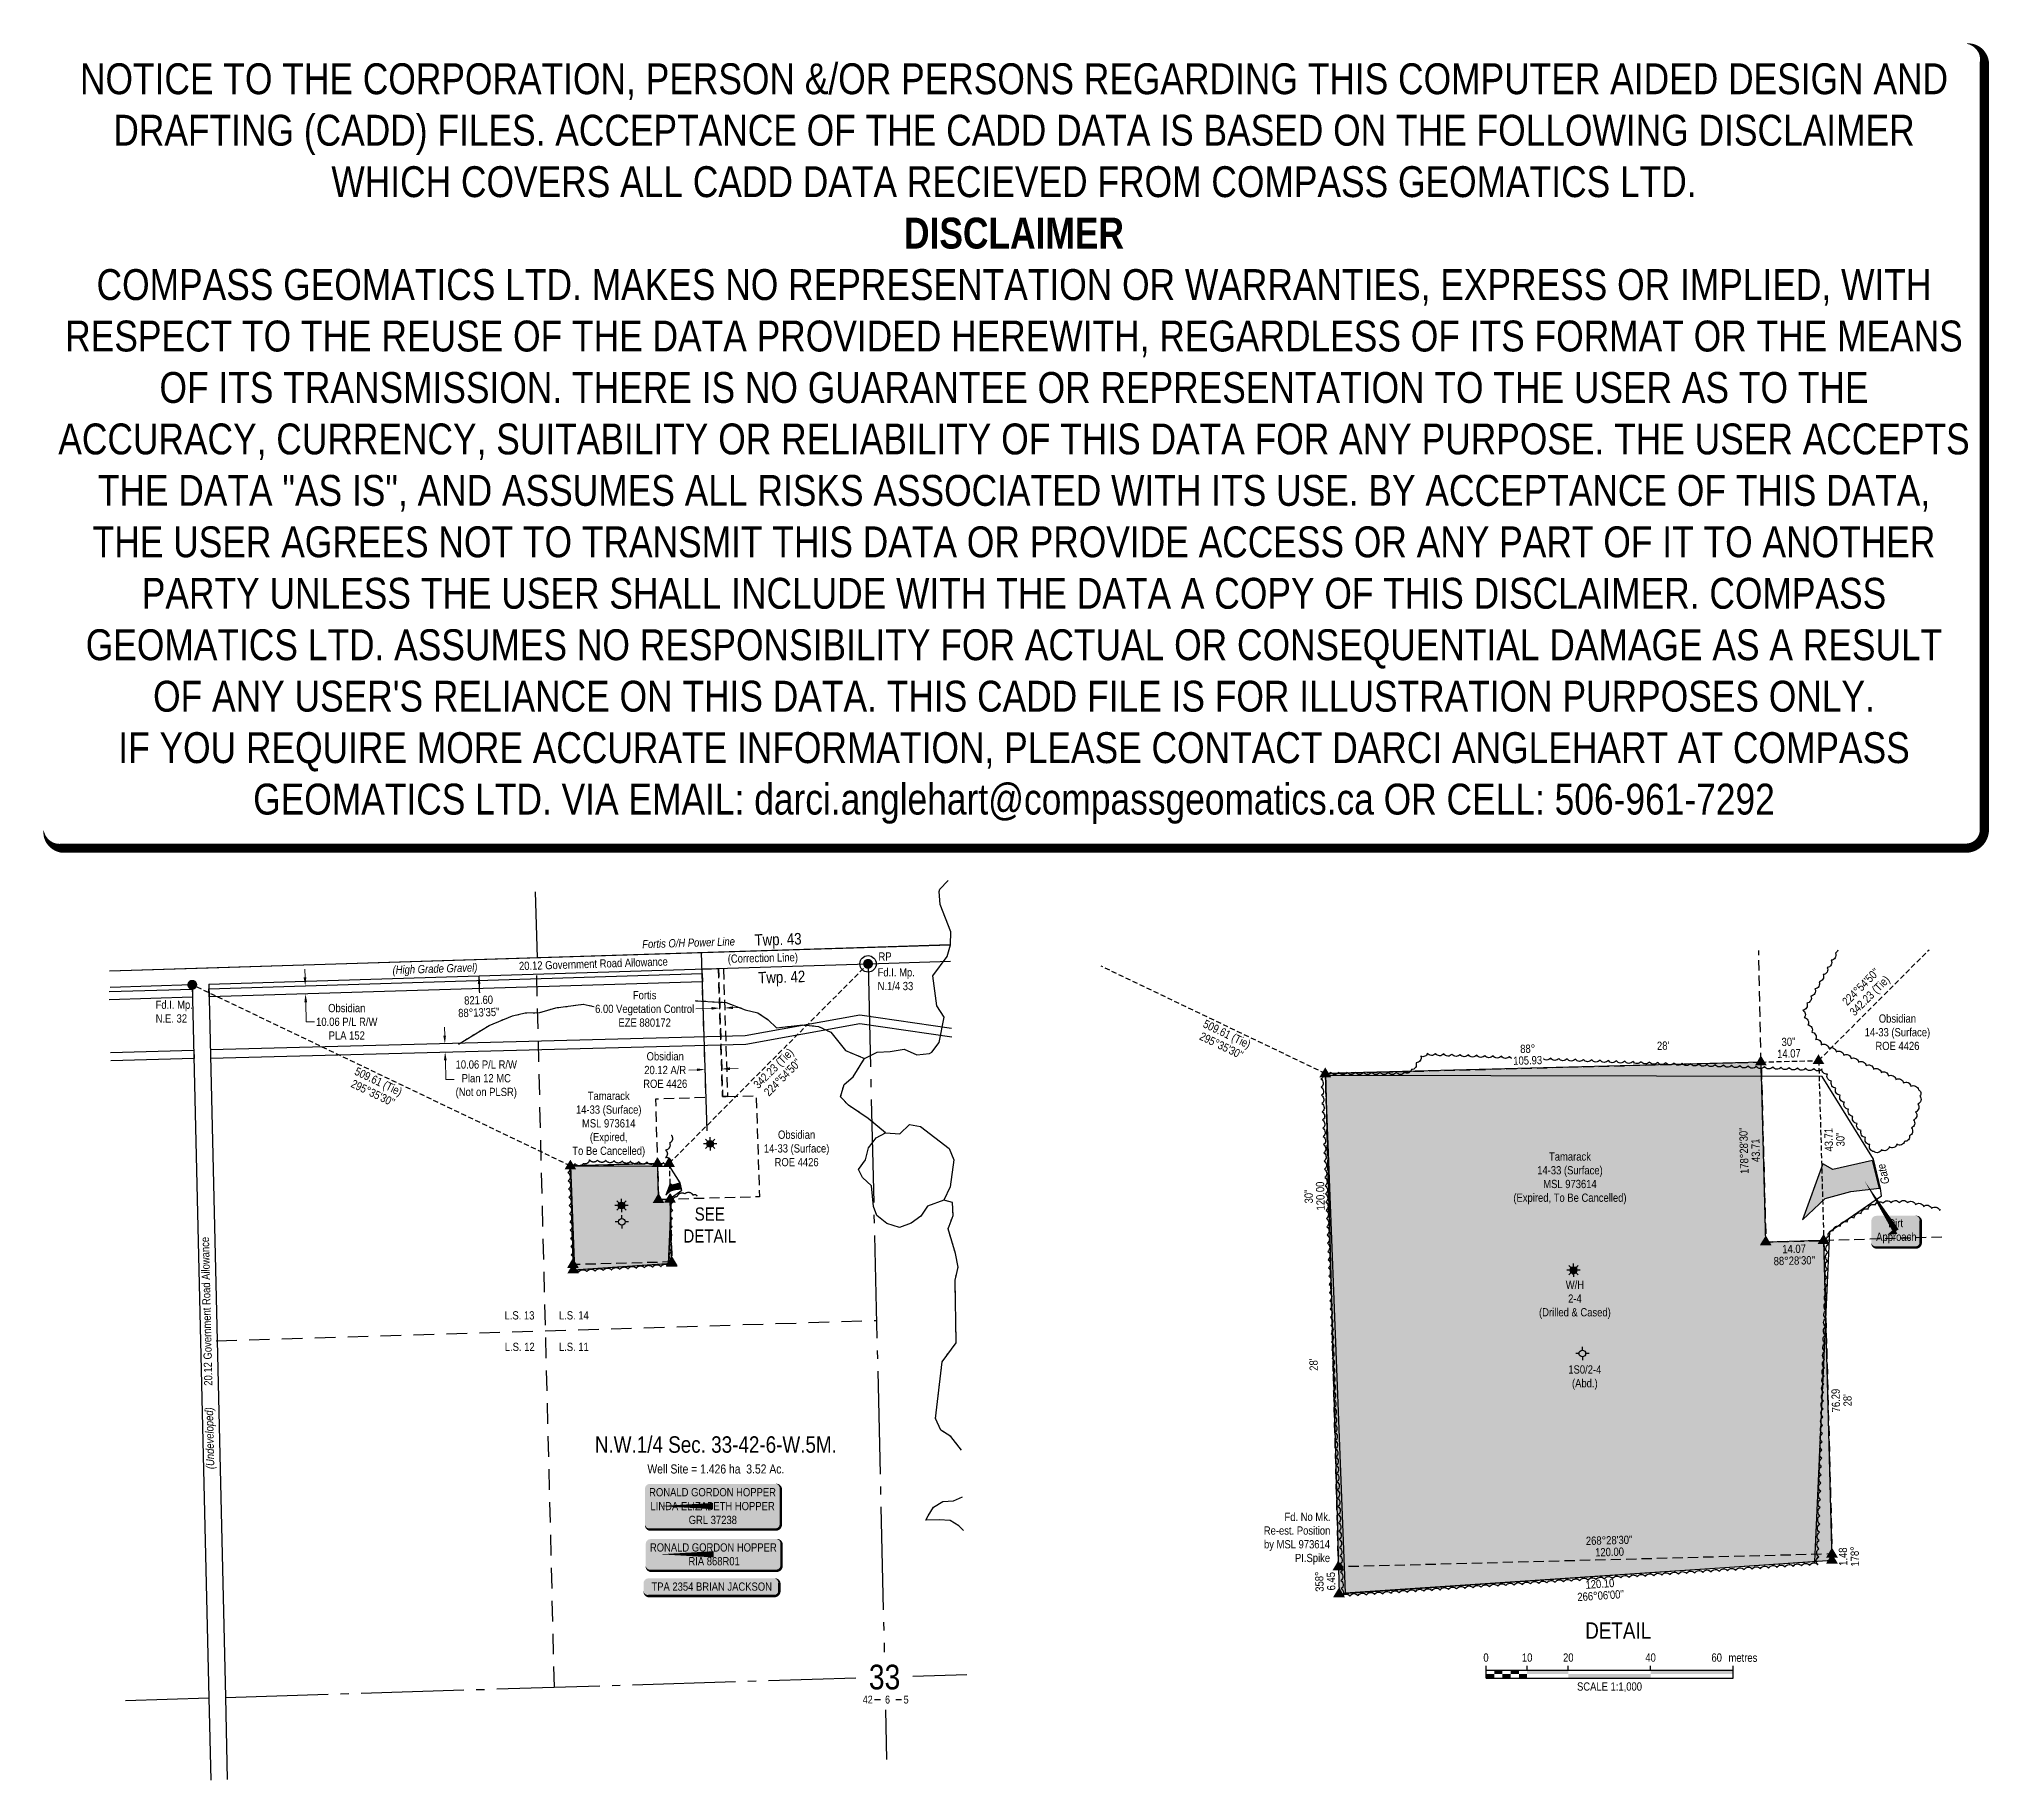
# Model space of a CAD drawing. Extents: x 647400 to 649769, y 5836713 to 5838829.
import ezdxf
from ezdxf.enums import TextEntityAlignment as Align

# ---------------------------------------------------------------- set-up
doc = ezdxf.new("R2010")
doc.units = 0
doc.header["$LTSCALE"] = 5
doc.header["$PDSIZE"] = 0.5
for name, pattern in [('0', [1, 1, 0]), ('foc-ACCESSROAD', [3.75, 2.5, -1.25]), ('foc-FLOWLINE', [3.75, 2.5, -1.25]), ('foc-LSD', [8, 5, -3]), ('foc-QUARTERLINE', [33, 25, -3, 2, -3]), ('foc-TIELINE', [1.875, 1.25, -0.625]), ('foc-TRAV', [1.875, 1.25, -0.625]), ('foc-WHEELTRACKS', [2, 0.4, -1.6])]:
    doc.linetypes.add(name, pattern=pattern)
doc.layers.get('Defpoints').update_dxf_attribs({"color": 9})
for name, color, linetype in [('10', 1, 'Continuous'), ('35', 37, 'Continuous'), ('9', 3, 'Continuous'), ('AS-FENCE', 48, 'foc-FENCE'), ('AS-OWNER', 7, 'Continuous'), ('AS-POWER', 104, 'foc-POWER'), ('AS-ROADS', 254, 'Continuous'), ('C-SYMBOL', 7, 'Continuous'), ('C-WS', 13, 'foc-ACCESSROAD'), ('C-WS-S', 13, 'Continuous'), ('D-TXT', 6, 'Continuous'), ('DETAIL-T', 7, 'Continuous'), ('F-EZE', 190, 'foc-FLOWLINE'), ('F-RW', 190, 'Continuous'), ('F-WS', 190, 'foc-ACCESSROAD'), ('F-WS-S', 190, 'Continuous'), ('L-AREAREQUIRED', 7, 'Continuous'), ('L-BD', 7, 'Continuous'), ('L-MON', 1, 'Continuous'), ('L-MON-T', 1, 'Continuous'), ('L-QSEC', 8, 'foc-QUARTERLINE'), ('L-ROAD-T', 7, 'Continuous'), ('L-SEC', 7, 'Continuous'), ('L-SECLBL', 7, 'Continuous'), ('L-SECTION-LSD', 7, 'foc-LSD'), ('L-TIE', 7, 'foc-TIELINE'), ('P-PROPOSED', 10, 'Continuous'), ('P-PROPOSED-H', 21, 'Continuous'), ('P-TRAV', 4, 'foc-TRAV'), ('T-BUSH', 110, '0'), ('T-WATER', 48, 'Continuous'), ('T-WATER-P3', 48, 'foc-WHEELTRACKS')]:
    doc.layers.add(name, color=color, linetype=linetype)
for name, color, linetype, lineweight in [('AS-GENERAL', 48, 'Continuous', 18), ('C-WS-T', 13, 'Continuous', 9), ('F-AR-T', 190, 'Continuous', 9), ('F-EZE-T', 190, 'Continuous', 9), ('F-RW-T', 190, 'Continuous', 9), ('F-WS-T', 190, 'Continuous', 9), ('T-TEXT', 48, 'Continuous', 18)]:
    doc.layers.add(name, color=color, linetype=linetype, lineweight=lineweight)
doc.layers.add('DISCLAIMER', color=7, linetype='Continuous', plot=False)
doc.styles.add('100L', font='', dxfattribs={"height": 11})
doc.styles.add('175L', font='', dxfattribs={"height": 20})
doc.styles.add('80', font='', dxfattribs={"height": 10})
doc.styles.add('80CG', font='', dxfattribs={"height": 10})
doc.styles.add('80L', font='', dxfattribs={"height": 10})
doc.styles.add('80LS', font='', dxfattribs={"height": 10})
doc.styles.add('foc-LtypeFont', font='', dxfattribs={"height": 7.35})
doc.styles.add('SIMPLEX', font='')
doc.styles.get('100L').set_extended_font_data('Arial Narrow')
doc.styles.get('175L').set_extended_font_data('Arial Narrow')
doc.styles.get('80').set_extended_font_data('Arial Narrow')
doc.styles.get('80CG').set_extended_font_data('Arial Narrow')
doc.styles.get('80L').set_extended_font_data('Arial Narrow')
doc.styles.get('80LS').set_extended_font_data('Arial Narrow', italic=True)
doc.styles.get('foc-LtypeFont').set_extended_font_data('Arial Narrow')
doc.styles.get('SIMPLEX').set_extended_font_data('Arial Narrow')
doc.linetypes.add('foc-FENCE', pattern='A,10,-1,["X",foc-LtypeFont,S=0.2,R=0,X=-0.625,Y=-0.75],-1.24', length=12.24)
doc.linetypes.add('foc-POWER', pattern='A,6,-1,["P",foc-LtypeFont,S=0.2,R=0,X=-0.625,Y=-0.75],-1.24,4', length=12.24)
doc.linetypes.add('foc-POWER-NOLINE', pattern='A,0,-4,["P",foc-LtypeFont,S=0.2,R=0,X=-0.625,Y=-0.75],-8.24', length=12.24)
doc.linetypes.add('foc-TOPO-flowdirection-NOLINE', pattern='A,0,[">",foc-LtypeFont,S=0.3,R=0,X=0,Y=-0.945],-20,[">",foc-LtypeFont,S=0.3,R=0,X=0,Y=-0.945],0', length=20)
doc.dimstyles.new('Compass 5 000', dxfattribs={"dimscale": 5, "dimtxt": 9, "dimasz": 2, "dimexe": 0.2, "dimexo": 0.0625, "dimgap": 0.5, "dimtad": 0, "dimtih": 1, "dimtoh": 1, "dimzin": 0, "dimdsep": 46, "dimtxsty": '80CG', "dimcen": 0.1, "dimse1": 1, "dimse2": 1, "dimclrd": 256, "dimclrt": 256, "dimaunit": 1, "dimadec": 4, "dimazin": 0, "dimtfac": 0.06, "dimtofl": 0, "dimtmove": 0, "dimatfit": 1, "dimfxl": 0.2, "dimtolj": 1, "dimtzin": 0, "dimlwd": -1, "dimarcsym": 0})

msp = doc.modelspace()

# ---------------------------------------------------------------- texts
at = {"layer": 'AS-POWER', "linetype": 'Continuous', "insert": (648132.98, 5837733.831), "char_height": 10, "attachment_point": 1, "rotation": 1.754312, "style": '100L'}
msp.add_mtext_dynamic_manual_height_columns('{\\fArial Narrow|b0|i1|c0|p34;Fortis O/H Power Line}', width=112.50109, gutter_width=55, heights=[0], dxfattribs=at)
at = {"layer": 'C-SYMBOL', "color": 3, "linetype": 'Continuous', "style": '175L'}
msp.add_text('N.W.1/4 Sec. 33-42-6-W.5M.', height=19.99409, dxfattribs=at).set_placement((648222.628, 5837104.946), align=Align.BOTTOM_CENTER)
at = {"layer": 'C-WS-T', "attachment_point": 5, "style": '80CG'}
for s, insert, char_height in [('\\A1;Tamarack\\P14-33 (Surface)\\PMSL 973614\\P(Expired, \\PTo Be Cancelled)', (648092.451, 5837509.69), 10), ('\\A1;Tamarack\\P14-33 (Surface)\\PMSL 973614\\P(Expired, To Be Cancelled)', (649260.228, 5837444.345), 10), ('\\A1;W/H\\P2-4\\P(Drilled & Cased)', (649266.228, 5837296.788), 9.99704)]:
    msp.add_mtext(s, dxfattribs=dict(at, insert=insert, char_height=char_height))
at = {"layer": 'D-TXT', "color": 3, "char_height": 14, "attachment_point": 1, "rotation": 1.770804, "style": '80L'}
for s, insert in [('Twp. 43', (648269.452, 5837740.812)), ('Twp. 42', (648273.911, 5837695.039))]:
    msp.add_mtext_dynamic_manual_height_columns(s, width=101.3954, gutter_width=47.5, heights=[0], dxfattribs=dict(at, insert=insert))
at = {"layer": 'DETAIL-T', "color": 3, "attachment_point": 5, "style": '80CG'}
for s, insert, char_height, width in [('SEE\\PDETAIL', (648215.227, 5837387.63), 15.9953, 63.61731), ('DETAIL', (649318.828, 5836894.89), 19.9941, 223.79185)]:
    msp.add_mtext(s, dxfattribs=dict(at, insert=insert, char_height=char_height, width=width))
at = {"layer": 'F-WS-T', "char_height": 9.99704, "attachment_point": 5, "style": '80CG'}
for s, insert in [('\\A1;Obsidian\\P14-33 (Surface)\\PROE 4426', (649658.023, 5837621.817)), ('\\A1;Obsidian\\P14-33 (Surface)\\PROE 4426', (648320.709, 5837480.655)), ('\\A1;1S0/2-4\\P(Abd.)', (649278.265, 5837202.286))]:
    msp.add_mtext(s, dxfattribs=dict(at, insert=insert))
at = {"layer": 'L-AREAREQUIRED', "color": 5, "linetype": 'Continuous', "style": '100L'}
msp.add_text('Well Site = 1.426 ha  3.52 Ac.', height=10.99675, dxfattribs=at).set_placement((648222.628, 5837082.453), align=Align.BOTTOM_CENTER)
at = {"layer": 'L-BD', "style": '80L'}
for s, rotation, p in [("224°54'50''", 45.080635, (649613.508, 5837677.126)), ('342.23 (Tie)', 45.080635, (649625.129, 5837665.483)), ('509.61 (Tie)', 334.4108, (648843.02, 5837618.561)), ("295°35'30''", 334.4108, (648836.867, 5837605.712)), ('342.23 (Tie)', 45.0806, (648293.441, 5837577.101)), ("224°54'50''", 45.0806, (648303.529, 5837567.042)), ("295°35'30''", 334.4108, (647806.061, 5837548.09)), ('509.61 (Tie)', 334.4108, (647812.214, 5837560.938))]:
    msp.add_text(s, height=9.99704, rotation=rotation, dxfattribs=at).set_placement(p, align=Align.MIDDLE)
at = {"layer": 'L-BD', "linetype": 'Continuous', "style": '80L'}
for s, height, rotation, p in [('821.60', 9.997, 1.7732, (647934.35, 5837660.94)), ("88°13'35''", 9.997, 1.7732, (647934.814, 5837645.951)), ("28'", 9.997, 1.5253, (649373.416, 5837605.546)), ("30''", 9.997, 1.5253, (649525.855, 5837610.294)), ('88°', 9.997, 1.5253, (649208.92, 5837601.854)), ('14.07', 9.997, 1.5253, (649526.235, 5837596.053)), ("178°28'30''", 9.99704, 91.5666, (649471.51, 5837478.065)), ('43.71', 9.997, 91.5666, (649485.75, 5837478.455)), ('43.71', 9.997, 91.5666, (649574.464, 5837491.306)), ("30''", 9.997, 91.5666, (649588.704, 5837491.696)), ("30''", 9.997, 91.5158, (648942.705, 5837422.463)), ('120.00', 9.997, 91.5158, (648956.945, 5837422.84)), ("88°28'30''", 9.997, 1.5253, (649532.878, 5837344.41)), ('14.07', 9.997, 1.5253, (649532.499, 5837358.651)), ("28'", 9.997, 91.5158, (648948.741, 5837218.05)), ('76.29', 9.997, 91.5666, (649583.132, 5837174.368)), ("28'", 9.997, 91.5666, (649597.372, 5837174.758)), ("268°28'30''", 9.99704, 1.5253, (649307.919, 5837004.656)), ('120.00', 9.997, 1.5253, (649308.298, 5836990.416)), ('1.48', 9.997, 91.5666, (649591.986, 5836984.67)), ('178°', 9.997, 91.5666, (649606.227, 5836985.059)), ('358°', 9.997, 91.5158, (648955.735, 5836954.469)), ('6.45', 9.997, 91.5158, (648969.976, 5836954.845)), ('120.10', 9.997, 3.9001, (649296.559, 5836951.734)), ("266°06'00''", 9.99704, 3.9001, (649297.528, 5836937.521))]:
    msp.add_text(s, height=height, rotation=rotation, dxfattribs=at).set_placement(p, align=Align.MIDDLE)
at = {"layer": 'L-BD', "linetype": 'Continuous', "insert": (648887.305, 5837038.119), "char_height": 9.99704, "attachment_point": 1, "style": '80L'}
msp.add_mtext_dynamic_manual_height_columns('\\pi26.07455;Fd. No Mk.\\P\\pi0.97966;Re-est. Position\\P\\pi1.20469;by MSL 973614\\P\\pi38.86068;PI.Spike', width=80.1377, gutter_width=49.985, heights=[0], dxfattribs=at)
at = {"layer": 'L-MON-T', "char_height": 9.997, "attachment_point": 1, "style": '80L'}
for s, insert in [('Fd.I. Mp.\\PN.1/4 33', (648419.115, 5837699.658)), ('Fd.I. Mp.\\PN.E. 32', (647542.009, 5837660.308))]:
    msp.add_mtext_dynamic_manual_height_columns(s, width=44.31609, gutter_width=49.968, heights=[0], dxfattribs=dict(at, insert=insert))
at = {"layer": 'L-ROAD-T', "style": '80L'}
for s, rotation, p in [('20.12 Government Road Allowance', 1.77307, (648073.784, 5837705.059)), ('(Correction Line)', 1.320547, (648279.676, 5837712.119)), ('20.12 Government Road Allowance', 91.330002, (647603.939, 5837282.782))]:
    msp.add_text(s, height=10, rotation=rotation, dxfattribs=at).set_placement(p, align=Align.MIDDLE_CENTER)
at = {"layer": 'T-TEXT', "style": '80LS'}
for s, rotation, p in [('(High Grade Gravel)', 1.77307, (647881.389, 5837699.104)), ('(Undeveloped)', 91.330002, (647607.518, 5837128.636))]:
    msp.add_text(s, height=10, rotation=rotation, dxfattribs=at).set_placement(p, align=Align.MIDDLE_CENTER)
at = {"layer": 'T-TEXT', "linetype": 'Continuous', "insert": (649638.751, 5837436.381), "char_height": 9.99704, "attachment_point": 1, "rotation": 103.530817, "style": '80L'}
msp.add_mtext_dynamic_manual_height_columns('{\\fArial Narrow|b0|i1|c0|p34;Gate}', width=5.24377, gutter_width=49.985, heights=[0], dxfattribs=at)

# ---------------------------------------------------------------- blocks, each defined once
blk = doc.blocks.new('fdia')
at = {"color": 255, "const_width": 1}
blk.add_lwpolyline([(-0.5, 0, 1), (0.5, 0, 1)], format="xyb", close=True, dxfattribs=at)
blk = doc.blocks.new('Fdiaa')
blk.add_blockref('fdia', (0, 0))
blk = doc.blocks.new('fdib')
at = {"color": 1, "const_width": 1.6}
blk.add_lwpolyline([(-0.4, 0, 1), (0.4, 0, 1)], format="xyb", close=True, dxfattribs=at)
at = {"color": 1}
blk.add_circle((0, 0), 0.8, dxfattribs=at)
blk = doc.blocks.new('Fdibb')
blk.add_blockref('fdib', (0, 0))
blk = doc.blocks.new('fdicc')
for name in ['Fdibb', 'Fdiaa']:
    blk.add_blockref(name, (0, 0))
blk = doc.blocks.new('FDI')
blk.add_blockref('fdicc', (0, 0))
blk = doc.blocks.new('STRIA')
blk.add_hatch(color=255).paths.add_polyline_path([(-0.04, 1.52), (-1.47, -0.87), (1.39, -0.87)])
blk = doc.blocks.new('STRIAA')
blk.add_blockref('STRIA', (0, 0))
blk = doc.blocks.new('STRIB')
at = {"color": 1}
blk.add_solid([(-1.12, -0.67), (-0.04, 1.13), (1.04, -0.67)], dxfattribs=at)
blk = doc.blocks.new('STRIBB')
blk.add_blockref('STRIB', (0, 0))
blk = doc.blocks.new('STRICC')
for name in ['STRIAA', 'STRIBB']:
    blk.add_blockref(name, (0, 0))
blk = doc.blocks.new('fdspike')
blk.add_blockref('STRICC', (0, 0))
blk = doc.blocks.new('TRIA')
blk.add_hatch(color=255).paths.add_polyline_path([(-0.04, 1.52), (-1.47, -0.87), (1.39, -0.87)])
blk = doc.blocks.new('TRIAA')
blk.add_blockref('TRIA', (0, 0))
blk = doc.blocks.new('TRIB')
at = {"color": 1}
blk.add_lwpolyline([(-1.12, -0.67), (-0.04, 1.13), (1.04, -0.67)], close=True, dxfattribs=at)
blk = doc.blocks.new('TRIBB')
blk.add_blockref('TRIB', (0, 0))
blk = doc.blocks.new('TRICC')
for name in ['TRIAA', 'TRIBB']:
    blk.add_blockref(name, (0, 0))
blk = doc.blocks.new('plspike')
blk.add_blockref('TRICC', (0, 0))
blk = doc.blocks.new('L-SECLBL')
at = {"layer": '9', "color": 7}
for p, q in [((-5.1, -27.8), (-12.3, -27.8)), ((20.7, -27.8), (13.5, -27.8))]:
    blk.add_line(p, q, dxfattribs=at)
at = {"layer": '10', "color": 2, "style": 'SIMPLEX'}
blk.add_attdef('SEC', text='', height=30, dxfattribs=at).set_placement((0, 0), align=Align.MIDDLE)
at = {"layer": '10', "color": 5, "style": '80L'}
blk.add_attdef('TWP', text='', height=9.5, dxfattribs=at).set_placement((-14.4, -27.4), align=Align.MIDDLE_RIGHT)
blk.add_attdef('RGE', text='', height=9.5, dxfattribs=at).set_placement((3.6, -27.4), align=Align.MIDDLE_CENTER)
blk.add_attdef('MER', text='', height=9.5, dxfattribs=at).set_placement((23.2, -27.4), align=Align.MIDDLE_LEFT)
blk = doc.blocks.new('*U40')
h = blk.add_hatch(color=255)
edge = h.paths.add_edge_path()
edge.add_line((-76.5, -11.5), (76.5, -11.5))
edge.add_arc((76.5, -5.5), 6, 270, 360)
edge.add_line((82.5, -5.5), (82.5, 4))
edge.add_arc((76.5, 4), 6, 0, 90)
edge.add_line((76.5, 10), (-76.5, 10))
edge.add_arc((-76.5, 4), 6, 90, 180)
edge.add_line((-82.5, 4), (-82.5, -5.5))
edge.add_arc((-76.5, -5.5), 6, 180, 270)
at = {"color": 44, "flags": 128}
blk.add_lwpolyline([(-76.5, -11.5, 3, 3, 0), (76.5, -11.5, 3, 3, 0.414214), (82.5, -5.5, 3, 3, 0), (82.5, 4, 3, 0, 0.414214), (76.5, 10, 0, 0, 0), (-76.5, 10, 0, 0, 0.414214), (-82.5, 4, 0, 0, 0), (-82.5, -5.5, 0, 3, 0.414214)], format="xyseb", close=True, dxfattribs=at)
at = {"color": 44, "style": '80'}
blk.add_attdef('ENTER_TEXT_001', (-36, -5), '', height=10, dxfattribs=at)
blk = doc.blocks.new('*D43')
at = {"layer": 'Defpoints', "color": 0, "transparency": 16777216}
for p in [(648233.3, 5837651.4), (648228.2, 5837625.1), (648234.2, 5837625.3)]:
    blk.add_point(p, dxfattribs=at)
at = {"layer": 'F-EZE-T', "transparency": 16777216}
for p, q in [((648217.4, 5837650.9), (648198.1, 5837650.2)), ((648243.3, 5837651.7), (648253.3, 5837652))]:
    blk.add_line(p, q, dxfattribs=at)
for points in [[(648217.3, 5837652.5), (648217.4, 5837649.2), (648227.3, 5837651.2)], [(648243.3, 5837653.3), (648243.4, 5837650), (648233.3, 5837651.4)]]:
    blk.add_solid(points, dxfattribs=at)
at = {"layer": 'F-EZE-T', "transparency": 16777216, "insert": (648136.1, 5837650.2), "char_height": 10, "attachment_point": 5, "style": '80CG', "bg_fill": 3, "box_fill_scale": 1.1, "bg_fill_color": 256, "bg_fill_true_color": 13158600, "bg_fill_transparency": 0}
blk.add_mtext('\\A1;Fortis\\P6.00 Vegetation Control\\PEZE 880172', dxfattribs=at)
blk = doc.blocks.new('*U42')
h = blk.add_hatch(color=59)
edge = h.paths.add_edge_path()
edge.add_line((-76.5, -28.5), (76.5, -28.5))
edge.add_arc((76.5, -22.5), 6, 270, 360)
edge.add_line((82.5, -22.5), (82.5, 21))
edge.add_arc((76.5, 21), 6, 0, 90)
edge.add_line((76.5, 27), (-76.5, 27))
edge.add_arc((-76.5, 21), 6, 90, 180)
edge.add_line((-82.5, 21), (-82.5, -22.5))
edge.add_arc((-76.5, -22.5), 6, 180, 270)
at = {"color": 1, "flags": 128}
blk.add_lwpolyline([(-76.5, -28.5, 3, 3, 0), (76.5, -28.5, 3, 3, 0.414214), (82.5, -22.5, 3, 3, 0), (82.5, 21, 3, 0, 0.414214), (76.5, 27, 0, 0, 0), (-76.5, 27, 0, 0, 0.414214), (-82.5, 21, 0, 0, 0), (-82.5, -22.5, 0, 3, 0.414214)], format="xyseb", close=True, dxfattribs=at)
blk.add_lwpolyline([(-65.5, 0, 0, 7.5, 0), (0, 0, 0, 0, 0)], format="xyseb", dxfattribs=at)
at = {"color": 1, "style": '80'}
blk.add_attdef('ENTER_TEXT_001', (-36, -5), '', height=10, dxfattribs=at)
blk = doc.blocks.new('*D44')
at = {"layer": 'Defpoints', "color": 0, "transparency": 16777216}
for p in [(647815.9, 5837681.3), (647724.1, 5837668.3), (647816.2, 5837671.2)]:
    blk.add_point(p, dxfattribs=at)
at = {"layer": 'F-RW-T', "transparency": 16777216}
for p, q in [((647723.5, 5837688.4), (647723.2, 5837698.4)), ((647724.4, 5837658.4), (647725.1, 5837634.5)), ((647725.1, 5837634.5), (647735.1, 5837634.5))]:
    blk.add_line(p, q, dxfattribs=at)
for points in [[(647725.1, 5837688.5), (647721.8, 5837688.4), (647723.8, 5837678.4)], [(647726.1, 5837658.4), (647722.7, 5837658.3), (647724.1, 5837668.3)]]:
    blk.add_solid(points, dxfattribs=at)
at = {"layer": 'F-RW-T', "transparency": 16777216, "insert": (647774.2, 5837634.5), "char_height": 10, "attachment_point": 5, "style": '80CG'}
blk.add_mtext('\\A1;Obsidian\\P10.06 P/L R/W\\PPLA 152', dxfattribs=at)
blk = doc.blocks.new('*D45')
at = {"layer": 'Defpoints', "color": 0, "transparency": 16777216}
for p in [(648209.4, 5837583), (648209.6, 5837576.6), (648229.5, 5837583.6)]:
    blk.add_point(p, dxfattribs=at)
at = {"layer": 'F-AR-T', "transparency": 16777216}
for p, q in [((648199.6, 5837576.2), (648189.6, 5837575.9)), ((648239.7, 5837577.5), (648249.7, 5837577.8))]:
    blk.add_line(p, q, dxfattribs=at)
for points in [[(648199.5, 5837577.9), (648199.6, 5837574.6), (648209.6, 5837576.6)], [(648239.6, 5837579.2), (648239.7, 5837575.9), (648229.7, 5837577.2)]]:
    blk.add_solid(points, dxfattribs=at)
at = {"layer": 'F-AR-T', "transparency": 16777216, "insert": (648161.1, 5837575.9), "char_height": 10, "attachment_point": 5, "style": '80CG'}
blk.add_mtext('\\A1;Obsidian\\P20.12 A/R\\PROE 4426', dxfattribs=at)
blk = doc.blocks.new('GAS')
h = blk.add_hatch(color=255)
h.dxf.hatch_style = 1
edge = h.paths.add_edge_path()
edge.add_arc((0, 0), 0.9, 0, 360)
for p, q in [((-0.81, 0), (-1.62, 0)), ((-0.57, 0.57), (-1.14, 1.14)), ((0, 0.81), (0, 1.62)), ((0.57, 0.57), (1.14, 1.14)), ((1.62, 0), (0.81, 0)), ((-0.57, -0.57), (-1.14, -1.14)), ((0, -0.81), (0, -1.62)), ((1.14, -1.14), (0.57, -0.57))]:
    blk.add_line(p, q)
blk.add_circle((0, 0), 0.8)
blk = doc.blocks.new('GABD')
for p, q in [((-0.81, 0), (-1.62, 0)), ((0, 0.81), (0, 1.62)), ((1.62, 0), (0.81, 0)), ((0, -0.81), (0, -1.62))]:
    blk.add_line(p, q)
blk.add_circle((0, 0), 0.8)
blk = doc.blocks.new('*D46')
at = {"layer": 'Defpoints', "color": 0, "transparency": 16777216}
for p in [(647852.2, 5837606.8), (647852.4, 5837596.7), (647893.7, 5837597.8)]:
    blk.add_point(p, dxfattribs=at)
at = {"layer": 'F-RW-T', "transparency": 16777216}
for p, q in [((647893.2, 5837617.9), (647892.9, 5837627.9)), ((647894, 5837587.8), (647894.6, 5837564.5)), ((647894.6, 5837564.5), (647904.6, 5837564.5))]:
    blk.add_line(p, q, dxfattribs=at)
for points in [[(647894.8, 5837617.9), (647891.5, 5837617.8), (647893.4, 5837607.9)], [(647895.6, 5837587.9), (647892.3, 5837587.8), (647893.7, 5837597.8)]]:
    blk.add_solid(points, dxfattribs=at)
at = {"layer": 'F-RW-T', "transparency": 16777216, "insert": (647943.7, 5837564.5), "char_height": 10, "attachment_point": 5, "style": '80CG'}
blk.add_mtext('\\A1;10.06 P/L R/W\\PPlan 12 MC\\P(Not on PLSR)', dxfattribs=at)
blk = doc.blocks.new('*U47')
at = {"layer": '35', "color": 3}
blk.add_circle((0, 0), 10, dxfattribs=at)
at = {"layer": '35', "color": 3, "style": '80'}
blk.add_attdef('RP_001', (12.7, 3.9), '', height=10, dxfattribs=at)
blk = doc.blocks.new('*U48')
h = blk.add_hatch(color=255)
edge = h.paths.add_edge_path()
edge.add_line((-24, -20), (24, -20))
edge.add_arc((24, -14), 6, 270, 360)
edge.add_line((30, -14), (30, 12.5))
edge.add_arc((24, 12.5), 6, 0, 90)
edge.add_line((24, 18.5), (-24, 18.5))
edge.add_arc((-24, 12.5), 6, 90, 180)
edge.add_line((-30, 12.5), (-30, -14))
edge.add_arc((-24, -14), 6, 180, 270)
at = {"color": 1, "flags": 128}
for points in [[(-38.2, 60.8, 0, 7.5, 0), (0, 0, 0, 0, 0)], [(-10.6, -4.4, 0, 7.5, 0), (0, 0, 0, 0, 0)]]:
    blk.add_lwpolyline(points, format="xyseb", dxfattribs=at)
blk.add_lwpolyline([(-24, -20, 3, 3, 0), (24, -20, 3, 3, 0.414214), (30, -14, 3, 3, 0), (30, 12.5, 3, 0, 0.414214), (24, 18.5, 0, 0, 0), (-24, 18.5, 0, 0, 0.414214), (-30, 12.5, 0, 0, 0), (-30, -14, 0, 3, 0.414214)], format="xyseb", close=True, dxfattribs=at)
at = {"color": 1, "style": '80'}
blk.add_attdef('ENTER_TEXT_001', (-26.8, -4.9), '', height=10, dxfattribs=at)
blk = doc.blocks.new('*U38')
at = {"color": 0}
for p, q in [((-150, 0), (-150, 15)), ((-150, 10), (150.2, 10)), ((-150, 0), (150.2, 0)), ((-100, 10), (-100, 15)), ((-50, 10), (-50, 15)), ((50, 10), (50, 15)), ((150.2, 0), (150.2, 15))]:
    blk.add_line(p, q, dxfattribs=at)
for points in [[(-150, 5), (-140, 5), (-150, 0), (-140, 0)], [(-140, 10), (-130, 10), (-140, 5), (-130, 5)], [(-130, 5), (-120, 5), (-130, 0), (-120, 0)], [(-120, 10), (-110, 10), (-120, 5), (-110, 5)], [(-110, 5), (-100, 5), (-110, 0), (-100, 0)], [(-100, 10), (-50, 10), (-100, 5), (-50, 5)], [(-50, 5), (50, 5), (-50, 0), (50, 0)], [(50, 10), (150.2, 10), (50, 5), (150.2, 5)]]:
    blk.add_solid(points, dxfattribs=at)
at = {"color": 0, "style": '80'}
blk.add_text('metres', height=10, dxfattribs=at).set_placement((162.2, 20), align=Align.CENTER)
at = {"color": 0, "char_height": 10, "style": '80'}
for s, insert, attachment_point in [('0', (-150, 30.2), 2), ('10', (-100, 30.2), 2), ('20', (-50, 30.2), 2), ('40', (50, 30.2), 2), ('60', (136.7, 30.2), 3), ('SCALE 1:1,000', (0.1, -5), 2)]:
    blk.add_mtext(s, dxfattribs=dict(at, insert=insert, attachment_point=attachment_point))
blk = doc.blocks.new('*U49')
h = blk.add_hatch(color=59)
edge = h.paths.add_edge_path()
edge.add_line((-76.5, -20), (76.5, -20))
edge.add_arc((76.5, -14), 6, 270, 360)
edge.add_line((82.5, -14), (82.5, 12.5))
edge.add_arc((76.5, 12.5), 6, 0, 90)
edge.add_line((76.5, 18.5), (-76.5, 18.5))
edge.add_arc((-76.5, 12.5), 6, 90, 180)
edge.add_line((-82.5, 12.5), (-82.5, -14))
edge.add_arc((-76.5, -14), 6, 180, 270)
at = {"color": 1, "flags": 128}
blk.add_lwpolyline([(-76.5, -20, 3, 3, 0), (76.5, -20, 3, 3, 0.414214), (82.5, -14, 3, 3, 0), (82.5, 12.5, 3, 0, 0.414214), (76.5, 18.5, 0, 0, 0), (-76.5, 18.5, 0, 0, 0.414214), (-82.5, 12.5, 0, 0, 0), (-82.5, -14, 0, 3, 0.414214)], format="xyseb", close=True, dxfattribs=at)
blk.add_lwpolyline([(-65.5, 0, 0, 7.5, 0), (0, 0, 0, 0, 0)], format="xyseb", dxfattribs=at)
at = {"color": 1, "style": '80'}
blk.add_attdef('ENTER_TEXT_001', (-36, -5), '', height=10, dxfattribs=at)
blk = doc.blocks.new('Disclaimer_Legal')
at = {"layer": 'DISCLAIMER', "color": 254, "flags": 128}
blk.add_lwpolyline([(-3612.9, -1104.6, 37.5, 37.5, 0), (4096.1, -1104.6, 37.5, 37.5, 0.414214), (4171.1, -1029.6, 37.5, 37.5, 0), (4171.1, 2078.7, 37.5, 0, 0.414214), (4096.1, 2153.7, 0, 0, 0), (-3612.9, 2153.7, 0, 0, 0.414214), (-3687.9, 2078.7, 0, 0, 0), (-3687.9, -1029.6, 0, 37.5, 0.414214)], format="xyseb", close=True, dxfattribs=at)
at = {"layer": 'DISCLAIMER', "color": 254, "insert": (241.6, 533.9), "char_height": 125, "width": 7717.568, "attachment_point": 5, "style": '80'}
blk.add_mtext('NOTICE TO THE CORPORATION, PERSON &/OR PERSONS REGARDING THIS COMPUTER AIDED DESIGN AND DRAFTING (CADD) FILES. ACCEPTANCE OF THE CADD DATA IS BASED ON THE FOLLOWING DISCLAIMER WHICH COVERS ALL CADD DATA RECIEVED FROM COMPASS GEOMATICS LTD.\\P{\\fArial Narrow|b1|i0|c0|p34;DISCLAIMER}\\PCOMPASS GEOMATICS LTD. MAKES NO REPRESENTATION OR WARRANTIES, EXPRESS OR IMPLIED, WITH RESPECT TO THE REUSE OF THE DATA PROVIDED HEREWITH, REGARDLESS OF ITS FORMAT OR THE MEANS OF ITS TRANSMISSION. THERE IS NO GUARANTEE OR REPRESENTATION TO THE USER AS TO THE ACCURACY, CURRENCY, SUITABILITY OR RELIABILITY OF THIS DATA FOR ANY PURPOSE. THE USER ACCEPTS THE DATA "AS IS", AND ASSUMES ALL RISKS ASSOCIATED WITH ITS USE. BY ACCEPTANCE OF THIS DATA, THE USER AGREES NOT TO TRANSMIT THIS DATA OR PROVIDE ACCESS OR ANY PART OF IT TO ANOTHER PARTY UNLESS THE USER SHALL INCLUDE WITH THE DATA A COPY OF THIS DISCLAIMER. COMPASS GEOMATICS LTD. ASSUMES NO RESPONSIBILITY FOR ACTUAL OR CONSEQUENTIAL DAMAGE AS A RESULT OF ANY USER\'S RELIANCE ON THIS DATA. THIS CADD FILE IS FOR ILLUSTRATION PURPOSES ONLY.\\PIF YOU REQUIRE MORE ACCURATE INFORMATION, PLEASE CONTACT DARCI ANGLEHART AT COMPASS GEOMATICS LTD. VIA EMAIL: darci.anglehart@compassgeomatics.ca OR CELL: 506-961-7292', dxfattribs=at)

# ---------------------------------------------------------------- dimensions: what is measured, and where the dimension line sits
at = {"layer": 'F-AR-T'}
dim = msp.add_linear_dim(base=(648209.583, 5837576.56), p1=(648229.493, 5837583.592), p2=(648209.38, 5837582.954), angle=181.818083, text='Obsidian\\P20.12 A/R\\PROE 4426', dimstyle='Compass 5 000', override={"dimtxt": 10}, dxfattribs=at)
dim.commit()
dim.dimension.update_dxf_attribs({"geometry": '*D45', "text_midpoint": (648161.059, 5837575.926), "dimtype": 161})
at = {"layer": 'F-RW-T'}
for base, p1, p2, angle, text, picture, middle in [((647724.091, 5837668.35), (647815.891, 5837681.259), (647816.202, 5837671.197), 271.770808, 'Obsidian\\P10.06 P/L R/W\\PPLA 152', '*D44', (647774.223, 5837634.515)), ((647893.694, 5837597.828), (647852.166, 5837606.788), (647852.431, 5837596.738), 271.512641, '10.06 P/L R/W\\PPlan 12 MC\\P(Not on PLSR)', '*D46', (647943.659, 5837564.544))]:
    dim = msp.add_linear_dim(base=base, p1=p1, p2=p2, angle=angle, text=text, dimstyle='Compass 5 000', override={"dimtxt": 10}, dxfattribs=at)
    dim.commit()
    dim.dimension.update_dxf_attribs({"geometry": picture, "text_midpoint": middle, "dimtype": 161})

# ---------------------------------------------------------------- hatches: boundary and pattern name
at = {"layer": 'AS-ROADS'}
h = msp.add_hatch(color=256, dxfattribs=at)
h.dxf.hatch_style = 1
h.paths.add_polyline_path([(649542.552, 5837394.039), (649570.302, 5837420.049), (649601.552, 5837428.514), (649636.192, 5837432.339), (649627.727, 5837465.869), (649579.472, 5837455.264), (649567.587, 5837462.139)])
h = msp.add_hatch(color=256, dxfattribs=at)
h.dxf.hatch_style = 1
h.paths.add_polyline_path([(648161.958, 5837423.969), (648167.508, 5837429.171), (648173.758, 5837430.864), (648180.686, 5837431.629), (648178.993, 5837438.335), (648169.342, 5837436.214), (648166.965, 5837437.589)])
at = {"layer": 'P-PROPOSED-H', "linetype": 'Continuous'}
h = msp.add_hatch(color=256, dxfattribs=at)
h.dxf.hatch_style = 1
h.paths.add_polyline_path([(649498.288, 5837366.895), (649492.463, 5837585.653), (648963.157, 5837571.559), (648979.982, 5836939.706), (649578.93, 5836980.539), (649568.592, 5837368.767)])
h = msp.add_hatch(color=256, dxfattribs=at)
h.dxf.hatch_style = 1
h.paths.add_polyline_path([(648153.105, 5837418.54), (648151.94, 5837462.292), (648046.079, 5837459.473), (648049.444, 5837333.102), (648169.234, 5837341.269), (648167.166, 5837418.915)])

# ---------------------------------------------------------------- linework, layer by layer
at = {"layer": 'AS-FENCE', "flags": 128}
for points in [[(649628.847, 5837467.759), (649566.537, 5837568.054), (648962.917, 5837569.139), (648987.067, 5836940.704), (649557.667, 5836978.914), (649575.752, 5837379.714), (649638.502, 5837423.174), (649637.647, 5837432.004)], [(649637.492, 5837431.954), (649628.872, 5837467.774)], [(648179.217, 5837438.713), (648166.755, 5837458.772), (648046.031, 5837458.989), (648050.861, 5837333.302), (648164.981, 5837340.944), (648168.598, 5837421.104), (648181.148, 5837429.796), (648180.977, 5837431.562)], [(648180.946, 5837431.552), (648179.222, 5837438.716)]]:
    msp.add_lwpolyline(points, dxfattribs=at)
at = {"layer": 'AS-GENERAL', "flags": 128}
for points in [[(648107.081, 5837411.017), (648107.14, 5837412.48), (648105.787, 5837412.485), (648105.573, 5837411.409), (648106.154, 5837410.78)], [(649268.167, 5837329.279), (649268.462, 5837336.594), (649261.697, 5837336.619), (649260.627, 5837331.239), (649263.532, 5837328.094)]]:
    msp.add_lwpolyline(points, close=True, dxfattribs=at)
at = {"layer": 'AS-GENERAL'}
for centre, radius in [((648106.318, 5837411.722), 0.624), ((649264.352, 5837332.804), 3.121)]:
    msp.add_circle(centre, radius, dxfattribs=at)
at = {"layer": 'AS-POWER', "linetype": 'foc-POWER-NOLINE', "flags": 128}
msp.add_lwpolyline([(647485.969, 5837696.514), (648507.777, 5837728.129)], dxfattribs=at)
at = {"layer": 'AS-POWER', "flags": 128}
msp.add_lwpolyline([(648211.949, 5837502.013), (648205.068, 5837718.763)], dxfattribs=at)
at = {"layer": 'AS-ROADS', "flags": 128}
for points in [[(649542.552, 5837394.039), (649570.302, 5837420.049), (649601.552, 5837428.514), (649636.192, 5837432.339), (649627.727, 5837465.869), (649579.472, 5837455.264), (649567.587, 5837462.139)], [(648161.958, 5837423.969), (648167.508, 5837429.171), (648173.758, 5837430.864), (648180.686, 5837431.629), (648178.993, 5837438.335), (648169.342, 5837436.214), (648166.965, 5837437.589)]]:
    msp.add_lwpolyline(points, close=True, dxfattribs=at)
at = {"layer": 'C-WS', "flags": 128}
for points in [[(649568.592, 5837368.767), (649578.727, 5836988.034), (648978.982, 5836972.249), (648963.157, 5837571.559), (649492.463, 5837585.653), (649498.288, 5837366.895), (649568.592, 5837368.767)], [(648167.166, 5837418.915), (648169.194, 5837342.744), (648049.272, 5837339.551), (648046.079, 5837459.473), (648151.921, 5837462.291), (648153.105, 5837418.54), (648167.166, 5837418.915)]]:
    msp.add_lwpolyline(points, close=True, dxfattribs=at)
at = {"layer": 'Defpoints', "color": 5}
for centre, radius in [((649562.332, 5837587.514), 0.217), ((648963.157, 5837571.559), 0.217), ((648046.079, 5837459.473), 0.0435), ((648165.914, 5837462.664), 0.0435)]:
    msp.add_circle(centre, radius, dxfattribs=at)
at = {"layer": 'F-EZE', "flags": 128}
msp.add_lwpolyline([(648236.764, 5837543.779), (648230.763, 5837543.588), (648225.819, 5837699.325), (648231.82, 5837699.511), (648236.764, 5837543.779)], close=True, dxfattribs=at)
at = {"layer": 'F-RW'}
msp.add_lwpolyline([(648206.196, 5837683.255), (647607.012, 5837664.73), (647606.778, 5837674.794), (648205.876, 5837693.316), (648206.196, 5837683.255)], close=True, dxfattribs=at)
msp.add_lwpolyline([(647485.494, 5837671.166), (647586.672, 5837674.353), (647586.906, 5837664.289), (647485.728, 5837661.101)], dxfattribs=at)
at = {"layer": 'F-WS', "flags": 128}
msp.add_lwpolyline([(649711.864, 5837372.924), (649568.592, 5837368.767), (649498.288, 5837366.895), (649492.463, 5837585.653), (649489.519, 5837721.072)], dxfattribs=at)
msp.add_lwpolyline([(648236.764, 5837543.779), (648271.588, 5837544.884), (648275.488, 5837421.861), (648167.166, 5837418.915), (648153.105, 5837418.54), (648151.94, 5837462.292), (648149.712, 5837541.016), (648210.649, 5837542.95), (648206.196, 5837683.255), (648205.876, 5837693.316), (648205.705, 5837698.702), (648225.819, 5837699.325), (648230.763, 5837543.588), (648236.764, 5837543.779)], close=True, dxfattribs=at)
at = {"layer": 'F-WS-S', "flags": 128}
msp.add_lwpolyline([(647487.208, 5837597.371), (647588.411, 5837600.008), (647588.642, 5837589.956), (647487.441, 5837587.315)], dxfattribs=at)
at = {"layer": 'L-QSEC'}
for p, q in [((648005.819, 5837712.433), (648003.598, 5837792.296)), ((648407.519, 5837704.95), (648427.235, 5836868.69)), ((647626.769, 5836813.778), (648392.787, 5836837.399)), ((648462.037, 5836839.534), (648527.507, 5836841.553)), ((647505.491, 5836809.916), (647606.667, 5836813.16)), ((648428.509, 5836798.484), (648429.927, 5836738.346))]:
    msp.add_line(p, q, dxfattribs=at)
at = {"layer": 'L-SEC'}
for p, q in [((648406.86, 5837725.05), (648506.81, 5837728.326)), ((647606.654, 5837680.157), (648407.519, 5837704.95)), ((648407.519, 5837704.95), (648507.469, 5837708.226)), ((647586.552, 5837679.535), (647486.597, 5837676.413)), ((647586.552, 5837679.535), (647606.663, 5836813.339)), ((647606.654, 5837680.157), (647626.769, 5836813.806)), ((647606.663, 5836813.339), (647608.979, 5836713.364)), ((647626.769, 5836813.805), (647629.085, 5836713.83))]:
    msp.add_line(p, q, dxfattribs=at)
msp.add_lwpolyline([(647485.969, 5837696.514), (647606.032, 5837700.259), (648406.897, 5837725.051)], dxfattribs=at)
at = {"layer": 'L-SECTION-LSD'}
for p, q in [((648026.557, 5836826.106), (648004.935, 5837692.289)), ((647615.492, 5837246.84), (648417.355, 5837271.598))]:
    msp.add_line(p, q, dxfattribs=at)
at = {"layer": 'L-TIE'}
for p, q in [((648166.001, 5837462.666), (648407.519, 5837704.95)), ((649562.332, 5837587.514), (649696.486, 5837722.046)), ((648963.157, 5837571.559), (648690.773, 5837702)), ((648046.079, 5837459.473), (647586.552, 5837679.535))]:
    msp.add_line(p, q, dxfattribs=at)
at = {"layer": 'P-PROPOSED', "linetype": 'Continuous'}
for points in [[(649498.288, 5837366.895), (649492.463, 5837585.653), (648963.157, 5837571.559), (648979.982, 5836939.706), (649578.93, 5836980.539), (649568.592, 5837368.767)], [(648153.105, 5837418.54), (648151.94, 5837462.292), (648046.079, 5837459.473), (648049.444, 5837333.102), (648169.234, 5837341.269), (648167.166, 5837418.915)]]:
    msp.add_lwpolyline(points, close=True, dxfattribs=at)
at = {"layer": 'P-TRAV'}
for p, q in [((649562.332, 5837587.514), (649568.592, 5837368.767)), ((648151.94, 5837462.292), (648166.001, 5837462.666)), ((648166.001, 5837462.666), (648167.164, 5837418.985))]:
    msp.add_line(p, q, dxfattribs=at)
at = {"layer": 'P-TRAV', "flags": 128}
msp.add_lwpolyline([(649492.366, 5837585.65), (649562.332, 5837587.514)], dxfattribs=at)
at = {"layer": 'T-BUSH', "linetype": 'Continuous', "flags": 128}
msp.add_lwpolyline([(649585.625, 5837721.524, -0.20130492), (649582.626, 5837717.943, -0.52056705), (649577.669, 5837709.261, -0.52056705), (649572.712, 5837700.579, -0.52056705), (649567.756, 5837691.898, -0.52056705), (649562.799, 5837683.216, -0.52056705), (649557.842, 5837674.534, -0.52056705), (649552.886, 5837665.853, -0.52056705), (649547.929, 5837657.171, -0.52056705), (649542.973, 5837648.489, -0.52056705), (649544.743, 5837639.688, -0.52056705), (649549.39, 5837630.837, -0.52056705), (649554.037, 5837621.986, -0.52056705), (649558.684, 5837613.134, -0.52056705), (649565.541, 5837606.605, -0.52056705), (649574.611, 5837602.402, -0.52056705), (649583.682, 5837598.2, -0.52056705), (649592.753, 5837593.997, -0.52056705), (649601.824, 5837589.794, -0.52056705), (649610.894, 5837585.592, -0.52056705), (649619.965, 5837581.389, -0.52056705), (649629.036, 5837577.186, -0.52056705), (649638.107, 5837572.984, -0.52056705), (649647.177, 5837568.781, -0.52056705), (649656.248, 5837564.578, -0.52056705), (649665.319, 5837560.376, -0.52056705), (649674.39, 5837556.173, -0.52056705), (649683.46, 5837551.97, -0.52056705), (649685.248, 5837544.34, -0.52056705), (649682.706, 5837534.672, -0.52056705), (649680.163, 5837525.004, -0.52056705), (649677.62, 5837515.335, -0.52056705), (649675.077, 5837505.667, -0.52056705), (649672.534, 5837495.999, -0.52056705), (649666.734, 5837489.3, -0.52056705), (649657.342, 5837485.875, -0.52056705), (649647.95, 5837482.45, -0.52056705), (649638.558, 5837479.025, -0.52056705), (649629.592, 5837476.804, -0.52056705), (649624.443, 5837485.373, -0.52056705), (649619.294, 5837493.942, -0.52056705), (649614.145, 5837502.511, -0.52056705), (649608.996, 5837511.08, -0.52056705), (649603.847, 5837519.649, -0.52056705), (649598.697, 5837528.218, -0.52056705), (649593.548, 5837536.787, -0.52056705), (649588.399, 5837545.356, -0.52056705), (649583.25, 5837553.925, -0.52056705), (649578.101, 5837562.494, -0.52056705), (649572.952, 5837571.063, -0.52056705), (649566.416, 5837577.29, -0.52056705), (649556.427, 5837577.69, -0.52056705), (649546.438, 5837578.089, -0.52056705), (649536.449, 5837578.489, -0.52056705), (649526.459, 5837578.888, -0.52056705), (649516.47, 5837579.288, -0.52056705), (649506.481, 5837579.687, -0.52056705), (649496.492, 5837580.087, -0.52056705), (649486.503, 5837580.487, -0.52056705), (649476.514, 5837580.886, -0.52056705), (649466.525, 5837581.286, -0.52056705), (649456.536, 5837581.685, -0.52056705), (649446.547, 5837582.085, -0.52056705), (649436.558, 5837582.484, -0.52056705), (649426.569, 5837582.884, -0.52056705), (649416.58, 5837583.284, -0.52056705), (649406.591, 5837583.683, -0.52056705), (649396.602, 5837584.083, -0.52056705), (649386.613, 5837584.482, -0.52056705), (649376.624, 5837584.882, -0.52056705), (649366.635, 5837585.281, -0.52056705), (649356.646, 5837585.681, -0.52056705), (649346.656, 5837586.08, -0.52056705), (649336.667, 5837586.48, -0.52056705), (649326.678, 5837586.88, -0.52056705), (649316.689, 5837587.279, -0.52056705), (649306.7, 5837587.679, -0.52056705), (649296.711, 5837588.078, -0.52056705), (649286.722, 5837588.478, -0.52056705), (649276.733, 5837588.877, -0.52056705), (649266.744, 5837589.277, -0.52056705), (649256.755, 5837589.677, -0.52056705), (649246.766, 5837590.076, -0.52056705), (649236.777, 5837590.476, -0.52056705), (649226.788, 5837590.875, -0.52056705), (649216.799, 5837591.275, -0.52056705), (649206.81, 5837591.674, -0.52056705), (649196.821, 5837592.074, -0.52056705), (649186.832, 5837592.473, -0.52056705), (649176.843, 5837592.873, -0.52056705), (649166.853, 5837593.273, -0.52056705), (649156.864, 5837593.672, -0.52056705), (649146.875, 5837594.072, -0.52056705), (649136.886, 5837594.471, -0.52056705), (649126.897, 5837594.871, -0.52056705), (649116.908, 5837595.27, -0.52056705), (649106.919, 5837595.67, -0.52056705), (649096.93, 5837596.07, -0.52056705), (649086.941, 5837596.469, -0.52056705), (649078.918, 5837592.931, -0.52056705), (649073.235, 5837584.706, -0.52056705), (649067.552, 5837576.482, -0.52056705), (649059.348, 5837573.068, -0.52056705), (649049.351, 5837573.074, -0.52056705), (649039.353, 5837573.081, -0.52056705), (649029.356, 5837573.087, -0.52056705), (649019.359, 5837573.094, -0.52056705), (649009.362, 5837573.1, -0.52056705), (648999.365, 5837573.107, -0.52056705), (648989.368, 5837573.114, -0.52056705), (648979.371, 5837573.12, -0.52056705), (648969.374, 5837573.127, -0.52056705), (648959.377, 5837573.133, -0.52056705), (648957.616, 5837565.22, -0.52056705), (648958.014, 5837555.231, -0.52056705), (648958.412, 5837545.242, -0.52056705), (648958.811, 5837535.253, -0.52056705), (648959.209, 5837525.264, -0.52056705), (648959.607, 5837515.274, -0.52056705), (648960.005, 5837505.285, -0.52056705), (648960.403, 5837495.296, -0.52056705), (648960.801, 5837485.307, -0.52056705), (648961.199, 5837475.318, -0.52056705), (648961.597, 5837465.329, -0.52056705), (648961.995, 5837455.34, -0.52056705), (648962.393, 5837445.351, -0.52056705), (648962.791, 5837435.362, -0.52056705), (648963.189, 5837425.372, -0.52056705), (648963.587, 5837415.383, -0.52056705), (648963.985, 5837405.394, -0.52056705), (648964.383, 5837395.405, -0.52056705), (648964.781, 5837385.416, -0.52056705), (648965.179, 5837375.427, -0.52056705), (648965.577, 5837365.438, -0.52056705), (648965.975, 5837355.449, -0.52056705), (648966.373, 5837345.459, -0.52056705), (648966.771, 5837335.47, -0.52056705), (648967.169, 5837325.481, -0.52056705), (648967.567, 5837315.492, -0.52056705), (648967.965, 5837305.503, -0.52056705), (648968.363, 5837295.514, -0.52056705), (648968.761, 5837285.525, -0.52056705), (648969.159, 5837275.536, -0.52056705), (648969.557, 5837265.547, -0.52056705), (648969.955, 5837255.557, -0.52056705), (648970.354, 5837245.568, -0.52056705), (648970.752, 5837235.579, -0.52056705), (648971.15, 5837225.59, -0.52056705), (648971.548, 5837215.601, -0.52056705), (648971.946, 5837205.612, -0.52056705), (648972.344, 5837195.623, -0.52056705), (648972.742, 5837185.634, -0.52056705), (648973.14, 5837175.645, -0.52056705), (648973.538, 5837165.655, -0.52056705), (648973.936, 5837155.666, -0.52056705), (648974.334, 5837145.677, -0.52056705), (648974.732, 5837135.688, -0.52056705), (648975.13, 5837125.699, -0.52056705), (648975.528, 5837115.71, -0.52056705), (648975.926, 5837105.721, -0.52056705), (648976.324, 5837095.732, -0.52056705), (648976.722, 5837085.742, -0.52056705), (648977.12, 5837075.753, -0.52056705), (648977.518, 5837065.764, -0.52056705), (648977.916, 5837055.775, -0.52056705), (648978.314, 5837045.786, -0.52056705), (648978.712, 5837035.797, -0.52056705), (648979.11, 5837025.808, -0.52056705), (648979.508, 5837015.819, -0.52056705), (648979.906, 5837005.83, -0.52056705), (648980.304, 5836995.84, -0.52056705), (648980.702, 5836985.851, -0.52056705), (648981.1, 5836975.862, -0.52056705), (648981.499, 5836965.873, -0.52056705), (648981.897, 5836955.884, -0.52056705), (648982.295, 5836945.895, -0.52056705), (648982.922, 5836936.161, -0.52056705), (648992.897, 5836936.83, -0.52056705), (649002.871, 5836937.499, -0.52056705), (649012.846, 5836938.167, -0.52056705), (649022.821, 5836938.836, -0.52056705), (649032.795, 5836939.505, -0.52056705), (649042.77, 5836940.174, -0.52056705), (649052.745, 5836940.842, -0.52056705), (649062.719, 5836941.511, -0.52056705), (649072.694, 5836942.18, -0.52056705), (649082.669, 5836942.849, -0.52056705), (649092.643, 5836943.517, -0.52056705), (649102.618, 5836944.186, -0.52056705), (649112.592, 5836944.855, -0.52056705), (649122.567, 5836945.524, -0.52056705), (649132.542, 5836946.192, -0.52056705), (649142.516, 5836946.861, -0.52056705), (649152.491, 5836947.53, -0.52056705), (649162.466, 5836948.199, -0.52056705), (649172.44, 5836948.867, -0.52056705), (649182.415, 5836949.536, -0.52056705), (649192.39, 5836950.205, -0.52056705), (649202.364, 5836950.874, -0.52056705), (649212.339, 5836951.543, -0.52056705), (649222.314, 5836952.211, -0.52056705), (649232.288, 5836952.88, -0.52056705), (649242.263, 5836953.549, -0.52056705), (649252.238, 5836954.218, -0.52056705), (649262.212, 5836954.886, -0.52056705), (649272.187, 5836955.555, -0.52056705), (649282.162, 5836956.224, -0.52056705), (649292.136, 5836956.893, -0.52056705), (649302.111, 5836957.561, -0.52056705), (649312.085, 5836958.23, -0.52056705), (649322.06, 5836958.899, -0.52056705), (649332.035, 5836959.568, -0.52056705), (649342.009, 5836960.236, -0.52056705), (649351.984, 5836960.905, -0.52056705), (649361.959, 5836961.574, -0.52056705), (649371.933, 5836962.243, -0.52056705), (649381.908, 5836962.911, -0.52056705), (649391.883, 5836963.58, -0.52056705), (649401.857, 5836964.249, -0.52056705), (649411.832, 5836964.918, -0.52056705), (649421.807, 5836965.587, -0.52056705), (649431.781, 5836966.255, -0.52056705), (649441.756, 5836966.924, -0.52056705), (649451.731, 5836967.593, -0.52056705), (649461.705, 5836968.262, -0.52056705), (649471.68, 5836968.93, -0.52056705), (649481.655, 5836969.599, -0.52056705), (649491.629, 5836970.268, -0.52056705), (649501.604, 5836970.937, -0.52056705), (649511.578, 5836971.605, -0.52056705), (649521.553, 5836972.274, -0.52056705), (649531.528, 5836972.943, -0.52056705), (649541.502, 5836973.612, -0.52056705), (649551.477, 5836974.28, -0.52056705), (649561.452, 5836974.949, -0.52056705), (649562.389, 5836984.328, -0.52056705), (649562.69, 5836994.321, -0.52056705), (649562.991, 5837004.313, -0.52056705), (649563.292, 5837014.306, -0.52056705), (649563.593, 5837024.298, -0.52056705), (649563.894, 5837034.291, -0.52056705), (649564.195, 5837044.283, -0.52056705), (649564.496, 5837054.276, -0.52056705), (649564.797, 5837064.268, -0.52056705), (649565.098, 5837074.261, -0.52056705), (649565.399, 5837084.253, -0.52056705), (649565.699, 5837094.246, -0.52056705), (649566, 5837104.238, -0.52056705), (649566.301, 5837114.231, -0.52056705), (649566.602, 5837124.223, -0.52056705), (649566.903, 5837134.216, -0.52056705), (649567.204, 5837144.209, -0.52056705), (649567.505, 5837154.201, -0.52056705), (649567.806, 5837164.194, -0.52056705), (649568.107, 5837174.186, -0.52056705), (649568.408, 5837184.179, -0.52056705), (649568.709, 5837194.171, -0.52056705), (649569.01, 5837204.164, -0.52056705), (649569.311, 5837214.156, -0.52056705), (649569.612, 5837224.149, -0.52056705), (649569.913, 5837234.141, -0.52056705), (649570.214, 5837244.134, -0.52056705), (649570.515, 5837254.126, -0.52056705), (649570.816, 5837264.119, -0.52056705), (649571.116, 5837274.111, -0.52056705), (649571.417, 5837284.104, -0.52056705), (649571.718, 5837294.096, -0.52056705), (649572.019, 5837304.089, -0.52056705), (649572.32, 5837314.081, -0.52056705), (649572.621, 5837324.074, -0.52056705), (649572.922, 5837334.066, -0.52056705), (649573.223, 5837344.059, -0.52056705), (649573.524, 5837354.051, -0.52056705), (649573.825, 5837364.044, -0.52056705), (649574.126, 5837374.036, -0.52056705), (649579.908, 5837380.853, -0.52056705), (649588.427, 5837386.084, -0.52056705), (649596.947, 5837391.314, -0.52056705), (649605.466, 5837396.545, -0.52056705), (649613.986, 5837401.775, -0.52056705), (649622.505, 5837407.006, -0.52056705), (649631.025, 5837412.236, -0.52056705), (649640.439, 5837414.434, -0.52056705), (649650.433, 5837414.665, -0.52056705), (649660.428, 5837414.896, -0.52056705), (649670.398, 5837414.896, -0.52056705), (649680.124, 5837412.584, -0.52056705), (649689.85, 5837410.271, -0.52056705), (649699.576, 5837407.959, -0.52056705), (649709.301, 5837405.646, -0.05477849), (649710.389, 5837406.418, -0.05477849)], format="xyb", dxfattribs=at)
at = {"layer": 'T-BUSH', "flags": 128}
msp.add_lwpolyline([(648168.32, 5837496.879, -0.52056705), (648166.366, 5837487.272, -0.52056705), (648161.409, 5837478.59, -0.52056705), (648161.407, 5837469.821, -0.52056705), (648168.102, 5837463.122, -0.52056705), (648158.887, 5837463.334, -0.52056705), (648148.898, 5837463.734, -0.52056705), (648138.908, 5837464.133, -0.52056705), (648128.919, 5837464.533, -0.52056705), (648118.93, 5837464.933, -0.52056705), (648108.941, 5837465.332, -0.52056705), (648098.952, 5837465.732, -0.52056705), (648088.963, 5837466.131, -0.52056705), (648078.974, 5837466.531, -0.52056705), (648068.985, 5837466.93, -0.52056705), (648061.493, 5837462.177, -0.52056705), (648051.496, 5837462.183, -0.52056705), (648042.447, 5837461.278, -0.52056705), (648042.845, 5837451.289, -0.52056705), (648043.243, 5837441.299, -0.52056705), (648043.641, 5837431.31, -0.52056705), (648044.039, 5837421.321, -0.52056705), (648044.437, 5837411.332, -0.52056705), (648044.835, 5837401.343, -0.52056705), (648045.233, 5837391.354, -0.52056705), (648045.632, 5837381.365, -0.52056705), (648046.03, 5837371.376, -0.52056705), (648046.428, 5837361.386, -0.52056705), (648046.826, 5837351.397, -0.52056705), (648047.224, 5837341.408, -0.52056705), (648047.622, 5837331.419, -0.52056705), (648056.074, 5837330.394, -0.52056705), (648066.049, 5837331.063, -0.52056705), (648076.024, 5837331.731, -0.52056705), (648085.998, 5837332.4, -0.52056705), (648095.973, 5837333.069, -0.52056705), (648105.948, 5837333.738, -0.52056705), (648115.922, 5837334.406, -0.52056705), (648125.897, 5837335.075, -0.52056705), (648135.871, 5837335.744, -0.52056705), (648145.846, 5837336.413, -0.52056705), (648155.821, 5837337.082, -0.52056705), (648165.795, 5837337.75, -0.52056705), (648168.43, 5837345.493, -0.52056705), (648168.731, 5837355.486, -0.52056705), (648169.032, 5837365.478, -0.52056705), (648169.333, 5837375.471, -0.52056705), (648169.634, 5837385.463, -0.52056705), (648169.935, 5837395.456, -0.52056705), (648170.236, 5837405.449, -0.52056705), (648170.537, 5837415.441, -0.52056705), (648175.909, 5837422.495, -0.52056705), (648185.018, 5837425.729, -0.52056705), (648194.8, 5837423.945, -0.52056705), (648199.741, 5837422.77, -0.52056705)], format="xyb", dxfattribs=at)
at = {"layer": 'T-WATER'}
for points in [[(648403.206, 5837590.07), (648418.491, 5837597.655), (648434.489, 5837598.3), (648451.329, 5837601.125), (648466.824, 5837594.578), (648481.993, 5837596.149), (648484.842, 5837597.824), (648493.738, 5837609.288), (648500.003, 5837640.283), (648491.189, 5837653.878), (648486.309, 5837690.489), (648503.729, 5837713.683), (648507.777, 5837728.129), (648508.047, 5837743.976), (648495.304, 5837776.869), (648493.89, 5837792.742), (648494.843, 5837795.557), (648504.455, 5837805.94), (648504.849, 5837806.176)], [(648523.383, 5837016.598), (648517.834, 5837022.266), (648507.197, 5837028.847), (648494.052, 5837029.425), (648477.546, 5837029.218), (648480.614, 5837034.36), (648487.178, 5837045.014), (648498.385, 5837051.601), (648511.433, 5837052.477), (648522.42, 5837057.468)]]:
    msp.add_lwpolyline(points, dxfattribs=at)
at = {"layer": 'T-WATER', "linetype": 'foc-TOPO-flowdirection-NOLINE', "flags": 128}
msp.add_lwpolyline([(648403.206, 5837590.07), (648418.491, 5837597.655), (648434.489, 5837598.3), (648451.329, 5837601.125), (648466.824, 5837594.578), (648481.993, 5837596.149), (648484.842, 5837597.824), (648493.738, 5837609.288), (648500.003, 5837640.283), (648491.189, 5837653.878), (648486.309, 5837690.489), (648503.729, 5837713.683), (648507.777, 5837728.129), (648508.047, 5837743.976), (648495.304, 5837776.869), (648493.89, 5837792.742), (648494.843, 5837795.557), (648504.455, 5837805.94), (648504.849, 5837806.176)], dxfattribs=at)
at = {"layer": 'T-WATER'}
msp.add_lwpolyline([(648445.677, 5837384.59), (648430.332, 5837389.332), (648418.181, 5837399.027), (648414.317, 5837410.148), (648411.55, 5837435.347), (648400.908, 5837445.235), (648395.979, 5837455.247), (648404.39, 5837466.918), (648408.18, 5837481.456), (648412.511, 5837487.27), (648417.229, 5837493.601), (648428.526, 5837499.667), (648446.189, 5837498.481), (648457.799, 5837509.634), (648471.205, 5837507.4), (648505.891, 5837480.733), (648511.891, 5837466.946), (648507.17, 5837434.181), (648499.742, 5837417.736), (648479.913, 5837410.481), (648471.653, 5837398.233), (648459.857, 5837389.776), (648445.677, 5837384.59)], close=True, dxfattribs=at)
at = {"layer": 'T-WATER-P3', "flags": 128}
for points in [[(647909.924, 5837607.518), (647947.19, 5837630.182), (647975.635, 5837641.954), (647990.834, 5837645.282), (648008.81, 5837645.719), (648028.409, 5837651.521), (648061.556, 5837655.957), (648079.612, 5837651.932), (648094.86, 5837655.239), (648164.62, 5837662.123), (648205.197, 5837659.776), (648235.153, 5837657.991), (648258.31, 5837648.908), (648273.573, 5837645.467), (648286.289, 5837637.008), (648296.391, 5837627.261), (648328.385, 5837630.716), (648347.228, 5837628.991), (648362.421, 5837621.77), (648380.265, 5837599.472), (648403.206, 5837590.07)], [(648428.526, 5837499.667), (648407.568, 5837517.066), (648383.796, 5837533.265), (648374.134, 5837543.512), (648378.397, 5837558.344), (648389.312, 5837567.687), (648403.206, 5837590.07)], [(648521.082, 5837114.263), (648508.002, 5837130.522), (648496.009, 5837138.445), (648489.578, 5837152.664), (648497.542, 5837221.551), (648514.629, 5837244.438), (648513.162, 5837320.815), (648516.967, 5837336.381), (648513.745, 5837353.045), (648504.635, 5837383.157), (648510.753, 5837399.083), (648509.932, 5837415.067), (648499.742, 5837417.736)]]:
    msp.add_lwpolyline(points, dxfattribs=at)
at = {"layer": 'T-WATER-P3', "linetype": 'foc-TOPO-flowdirection-NOLINE', "flags": 128}
for points in [[(647909.924, 5837607.518), (647947.19, 5837630.182), (647975.635, 5837641.954), (647990.834, 5837645.282), (648008.81, 5837645.719), (648028.409, 5837651.521), (648061.556, 5837655.957), (648079.612, 5837651.932), (648094.86, 5837655.239), (648164.62, 5837662.123), (648205.197, 5837659.776), (648235.153, 5837657.991), (648258.31, 5837648.908), (648273.573, 5837645.467), (648286.289, 5837637.008), (648296.391, 5837627.261), (648328.385, 5837630.716), (648347.228, 5837628.991), (648362.421, 5837621.77), (648380.265, 5837599.472), (648403.206, 5837590.07)], [(648428.526, 5837499.667), (648407.568, 5837517.066), (648383.796, 5837533.265), (648374.134, 5837543.512), (648378.397, 5837558.344), (648389.312, 5837567.687), (648403.206, 5837590.07)], [(648521.082, 5837114.263), (648508.002, 5837130.522), (648496.009, 5837138.445), (648489.578, 5837152.664), (648497.542, 5837221.551), (648514.629, 5837244.438), (648513.162, 5837320.815), (648516.967, 5837336.381), (648513.745, 5837353.045), (648504.635, 5837383.157), (648510.753, 5837399.083), (648509.932, 5837415.067), (648499.742, 5837417.736)]]:
    msp.add_lwpolyline(points, dxfattribs=at)

# ---------------------------------------------------------------- block references
ref = msp.add_blockref('*U48', (649656.348, 5837380.309), dxfattribs=dict(xscale=0.99970439, yscale=0.99970439, zscale=0.99970439))
ref.add_attrib('ENTER_TEXT_001', 'Dirt', (649647.05, 5837385.029), dxfattribs={"color": 1, "height": 9.997, "style": '80'})
ref.add_attrib('ENTER_TEXT_002', 'Approach', (649632.231, 5837368.368), dxfattribs={"color": 1, "height": 9.997, "style": '80'})
ref = msp.add_blockref('*U40', (648217.239, 5836948.353))
ref.add_attrib('ENTER_TEXT_001', 'TPA 2354 BRIAN JACKSON', (648144.364, 5836943.35), dxfattribs={"color": 44, "height": 10, "style": '80'})
at = {"layer": 'AS-OWNER'}
ref = msp.add_blockref('*U42', (648218.966, 5837046.189), dxfattribs=at)
ref.add_attrib('ENTER_TEXT_001', 'RONALD GORDON HOPPER', (648141.596, 5837058.029), dxfattribs={"layer": '0', "color": 1, "height": 10, "style": '80'})
ref.add_attrib('ENTER_TEXT_002', 'LINDA ELIZABETH HOPPER', (648143.209, 5837041.185), dxfattribs={"layer": '0', "color": 1, "height": 10, "style": '80'})
ref.add_attrib('ENTER_TEXT_003', 'GRL 37238', (648189.611, 5837024.341), dxfattribs={"layer": '0', "color": 1, "height": 10, "style": '80'})
ref = msp.add_blockref('*U49', (648219.867, 5836987.576), dxfattribs=at)
ref.add_attrib('ENTER_TEXT_001', 'RONALD GORDON HOPPER', (648142.497, 5836990.926), dxfattribs={"layer": '0', "color": 1, "height": 10, "style": '80'})
ref.add_attrib('ENTER_TEXT_002', 'RIA 868R01', (648189.287, 5836974.218), dxfattribs={"layer": '0', "color": 1, "height": 10, "style": '80'})
at = {"layer": 'C-WS-S'}
for p, xscale, yscale, zscale in [((648107.865, 5837411.463), 5.000000000000016, 5.000000000000016, 5.000000000000016), ((649264.352, 5837332.804), 4.998521950000003, 4.998521950000003, 4.998521950000003)]:
    msp.add_blockref('GAS', p, dxfattribs=dict(at, xscale=xscale, yscale=yscale, zscale=zscale))
at = {"layer": 'DETAIL-T', "linetype": 'Continuous', "xscale": 0.99970439, "yscale": 0.99970439, "zscale": 0.99970439}
msp.add_blockref('*U38', (649308.172, 5836836.96), dxfattribs=at)
at = {"layer": 'F-WS-S'}
for name, p, xscale, yscale, zscale in [('GAS', (648215.689, 5837486.33), 5.000000000000016, 5.000000000000016, 5.000000000000016), ('GABD', (648108.5, 5837391.473), 5.000000000000016, 5.000000000000016, 5.000000000000016), ('GABD', (649275.261, 5837231.558), 4.998521950000003, 4.998521950000003, 4.998521950000003)]:
    msp.add_blockref(name, p, dxfattribs=dict(at, xscale=xscale, yscale=yscale, zscale=zscale))
at = {"layer": 'L-BD', "color": 5, "linetype": 'Continuous', "xscale": 0.3, "yscale": 0.3, "zscale": 0.3}
msp.add_blockref('Disclaimer_Legal', (648512.322, 5838176.861), dxfattribs=at)
at = {"layer": 'L-MON', "color": 1, "xscale": 0.99970439, "yscale": 0.99970439, "zscale": 0.99970439}
msp.add_blockref('*U47', (648407.519, 5837704.95), dxfattribs=at).add_auto_attribs({'RP_001': 'RP'})
at = {"layer": 'L-MON'}
for name, p, xscale, yscale, zscale in [('FDI', (648407.519, 5837704.95), 5.000000000000016, 5.000000000000016, 5.000000000000016), ('FDI', (647586.552, 5837679.535), 5.000000000000016, 5.000000000000016, 5.000000000000016), ('plspike', (649492.357, 5837585.989), 4.998521950000003, 4.998521950000003, 4.998521950000003), ('fdspike', (649562.332, 5837587.514), 4.998521950000003, 4.998521950000003, 4.998521950000003), ('fdspike', (648963.157, 5837571.559), 4.998521950000003, 4.998521950000003, 4.998521950000003), ('plspike', (648151.919, 5837462.359), 4.998521950000003, 4.998521950000003, 4.998521950000003), ('fdspike', (648165.914, 5837462.664), 4.998521950000003, 4.998521950000003, 4.998521950000003), ('fdspike', (648046.079, 5837459.473), 4.998521950000003, 4.998521950000003, 4.998521950000003), ('plspike', (648153.096, 5837418.612), 4.998521950000003, 4.998521950000003, 4.998521950000003), ('plspike', (648167.147, 5837418.985), 4.998521950000003, 4.998521950000003, 4.998521950000003), ('plspike', (649498.242, 5837367.254), 4.998521950000003, 4.998521950000003, 4.998521950000003), ('plspike', (649568.497, 5837369.119), 4.998521950000003, 4.998521950000003, 4.998521950000003), ('fdspike', (648169.193, 5837342.768), 4.998521950000003, 4.998521950000003, 4.998521950000003), ('plspike', (648049.244, 5837339.611), 4.998521950000003, 4.998521950000003, 4.998521950000003), ('plspike', (648049.423, 5837333.101), 4.998521950000003, 4.998521950000003, 4.998521950000003), ('plspike', (648169.187, 5837341.266), 4.998521950000003, 4.998521950000003, 4.998521950000003), ('fdspike', (649578.727, 5836988.034), 4.998521950000003, 4.998521950000003, 4.998521950000003), ('plspike', (648978.982, 5836972.249), 4.998521950000003, 4.998521950000003, 4.998521950000003), ('plspike', (649578.697, 5836980.524), 4.998521950000003, 4.998521950000003, 4.998521950000003), ('plspike', (648979.877, 5836939.699), 4.998521950000003, 4.998521950000003, 4.998521950000003)]:
    msp.add_blockref(name, p, dxfattribs=dict(at, xscale=xscale, yscale=yscale, zscale=zscale))
at = {"layer": 'L-SECLBL'}
msp.add_blockref('L-SECLBL', (648427.566, 5836838.471), dxfattribs=at).add_auto_attribs({'SEC': '33', 'TWP': '42', 'RGE': '6', 'MER': '5'})

msp.set_redraw_order([(e.dxf.handle, doc.entitydb.next_handle()) for e in msp.query("TEXT MTEXT ATTDEF DIMENSION ARC_DIMENSION")])  # texts and dimensions are drawn at this point

# ---------------------------------------------------------------- leaders
at = {"layer": 'L-BD', "linetype": 'Continuous', "path_type": 1}
msp.add_leader([(647934.787, 5837690.315), (647935.292, 5837669.714)], dimstyle='Compass 5 000', override={"dimgap": 0.5, "dimtad": 0}, dxfattribs=at)

# ---------------------------------------------------------------- next in the draw order: texts
at = {"layer": 'L-BD', "linetype": 'Continuous', "insert": (649208.718, 5837592.663), "char_height": 9.997, "width": 35.75171, "attachment_point": 2, "rotation": 1.5253, "style": '80L', "bg_fill": 3, "box_fill_scale": 1.1, "bg_fill_color": 256, "bg_fill_transparency": 0}
msp.add_mtext('105.93', dxfattribs=at)
at = {"layer": 'L-SECTION-LSD', "char_height": 10, "attachment_point": 1, "style": '100L', "bg_fill": 3, "box_fill_scale": 1.5, "bg_fill_color": 256, "bg_fill_transparency": 0}
for s, width, insert in [('\\pi1.88879;L.S. 13', 36.83422, (647963.992, 5837282.892)), ('L.S. 14', 36.9982, (648031.951, 5837282.892)), ('\\pi2.22769;L.S. 12', 37.11172, (647963.992, 5837244.607)), ('L.S. 11', 36.4495, (648031.951, 5837244.607))]:
    msp.add_mtext_dynamic_manual_height_columns(s, width=width, gutter_width=55, heights=[0], dxfattribs=dict(at, insert=insert))

# ---------------------------------------------------------------- next in the draw order: dimensions: what is measured, and where the dimension line sits
at = {"layer": 'F-EZE-T'}
dim = msp.add_linear_dim(base=(648233.349, 5837651.366), p1=(648228.177, 5837625.063), p2=(648234.178, 5837625.254), angle=1.818447, text='Fortis\\P6.00 Vegetation Control\\PEZE 880172', dimstyle='Compass 5 000', override={"dimtxt": 10, "dimtfill": 1}, dxfattribs=at)
dim.commit()
dim.dimension.update_dxf_attribs({"geometry": '*D43', "text_midpoint": (648136.052, 5837650.247), "dimtype": 161})

# ---------------------------------------------------------------- next in the draw order: linework, layer by layer
at = {"layer": 'F-WS-S', "flags": 128}
msp.add_lwpolyline([(648509.019, 5837626.295), (648397.354, 5837642.479), (648258.074, 5837617.506), (647608.507, 5837600.354), (647608.74, 5837590.303), (648259.108, 5837607.477), (648397.526, 5837632.296), (648509.259, 5837616.103)], dxfattribs=at)

doc.saveas('drawing.dxf')
